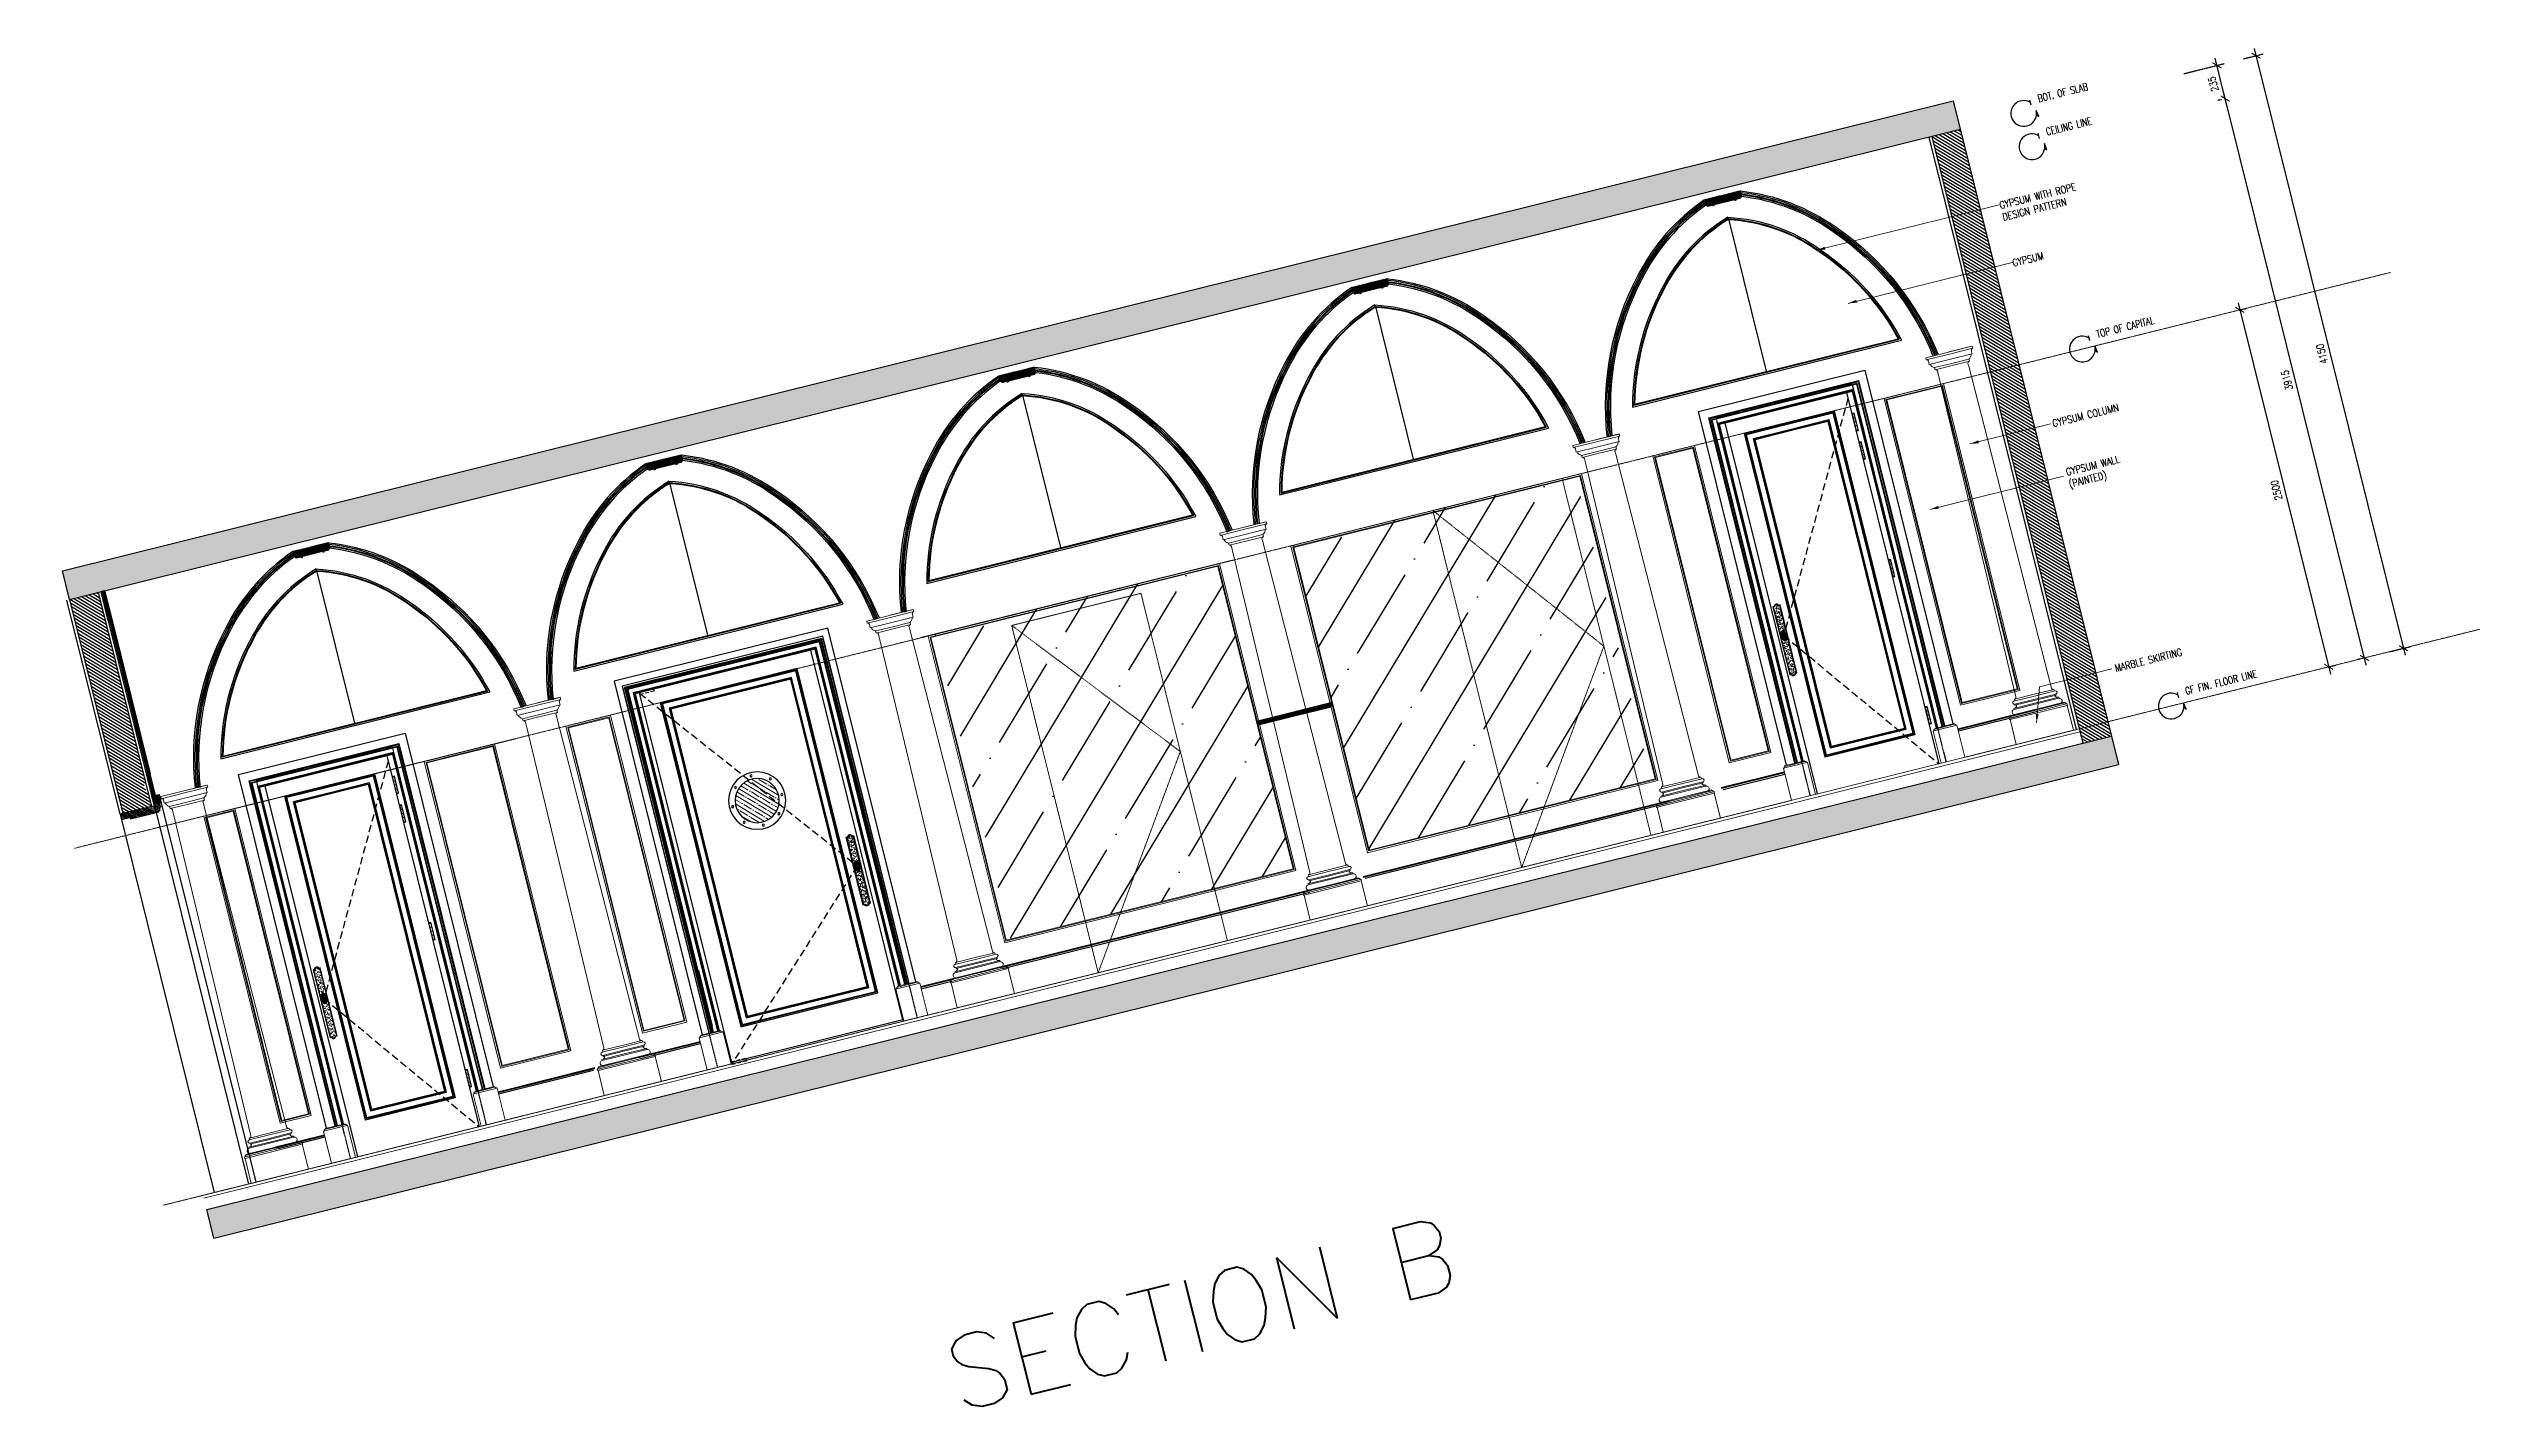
# Model space of a CAD drawing. Header units: inches. Extents: x -207898 to 3408902, y 497526 to 4632928.
# Drawn here: x 262809 to 279322, y 502035 to 511264 of the extents above; entities that cross this region are included whole.
import ezdxf

# ---------------------------------------------------------------- set-up
doc = ezdxf.new("R2010")
doc.units = ezdxf.units.IN
doc.header["$MEASUREMENT"] = 0
for name, pattern in [('DASHED', [0.75, 0.5, -0.25]), ('HIDDEN', [0.375, 0.25, -0.125]), ('HIDDEN2', [0.1875, 0.125, -0.0625])]:
    doc.linetypes.add(name, pattern=pattern)
for name, color, linetype in [('8', 8, 'Continuous'), ('A-DIM', 9, 'Continuous'), ('A-Hidden', 8, 'HIDDEN'), ('A-Plaster', 1, 'Continuous'), ('A-TEXT', 7, 'Continuous'), ('brass', 40, 'Continuous'), ('Calliper_stone plaster plan', 31, 'Continuous'), ('DETAIL', 1, 'Continuous'), ('Ext.Walls', 31, 'Continuous'), ('gypsum', 31, 'Continuous'), ('Layer1', 1, 'Continuous'), ('Layer2', 2, 'Continuous'), ('Layer3', 7, 'Continuous'), ('Layer7', 8, 'Continuous'), ('text', 7, 'Continuous'), ('WOOD', 23, 'Continuous')]:
    doc.layers.add(name, color=color, linetype=linetype)
for name, color, linetype, lineweight in [('A-FLOR-TIL1', 6, 'Continuous', 18), ('DIM', 252, 'Continuous', 35), ('Glass', 4, 'Continuous', 0), ('ID-NOTES', 2, 'Continuous', 0), ('Marble', 6, 'Continuous', 0)]:
    doc.layers.add(name, color=color, linetype=linetype, lineweight=lineweight)
doc.styles.add('grid_250', font='romans.shx', dxfattribs={"width": 0.75, "height": 0.75})
doc.styles.add('ID-ROMANS', font='romans.shx', dxfattribs={"width": 0.8})
doc.styles.add('romans', font='romans.shx')
doc.styles.add('ZZ-Dim All', font='romans.shx', dxfattribs={"width": 0.8})
doc.dimstyles.new('DIM 0200', dxfattribs={"dimscale": 200, "dimtxt": 1, "dimasz": 0.8, "dimexe": 0.5, "dimexo": 1, "dimgap": 0.4, "dimtad": 1, "dimdec": 0, "dimrnd": 10, "dimdsep": 46, "dimtxsty": 'ZZ-Dim All', "dimblk1": 'ARCHTICK', "dimblk2": 'ARCHTICK', "dimsah": 1, "dimcen": 1, "dimdle": 0.5, "dimclrd": 256, "dimclre": 256, "dimclrt": 256, "dimadec": 0, "dimazin": 2, "dimtfac": 1, "dimtdec": 0, "dimtix": 1, "dimtmove": 2, "dimatfit": 2, "dimfxl": 1, "dimfxlon": 1, "dimtolj": 1, "dimtzin": 0, "dimlwd": -1, "dimlwe": -1, "dimarcsym": 0})
doc.dimstyles.new('DIM-100', dxfattribs={"dimscale": 50, "dimtxt": 1.25, "dimasz": 1, "dimexe": 1, "dimexo": 1, "dimgap": 0.6, "dimtad": 1, "dimdec": 0, "dimrnd": 5, "dimdsep": 46, "dimtxsty": 'ZZ-Dim All', "dimblk1": 'ARCHTICK', "dimblk2": 'ARCHTICK', "dimsah": 1, "dimcen": 1, "dimdle": 1, "dimclrd": 256, "dimclre": 8, "dimclrt": 256, "dimazin": 2, "dimtfac": 1, "dimtdec": 0, "dimtix": 1, "dimtmove": 2, "dimatfit": 2, "dimfxl": 0.1, "dimtolj": 1, "dimtzin": 0, "dimlwd": -1, "dimlwe": -1, "dimarcsym": 0})
pattern_1 = [(148.97142, (267658.8734, 504806.822), (-3.865991, -6.426827), [])]

msp = doc.modelspace()

# ---------------------------------------------------------------- texts
at = {"layer": 'A-TEXT', "style": 'romans'}
msp.add_text('SECTION B', height=500, rotation=13.97142, dxfattribs=at).set_placement((268983.6, 501993.3, 0))
at = {"layer": 'ID-NOTES', "char_height": 50, "width": 1075.058, "attachment_point": 1, "rotation": 13.97142, "style": 'ID-ROMANS'}
for s, insert in [('GYPSUM WITH ROPE \\PDESIGN PATTERN ', (276057, 510222.1, 0)), ('GYPSUM', (276144.4, 509829.9, 0)), ('GYPSUM COLUMN', (276415.8, 508739.2, 0)), ('GYPSUM WALL\\P(PAINTED)', (276508.1, 508408.7, 0)), ('MARBLE SKIRTING', (276839.9, 507075.1, 0))]:
    msp.add_mtext(s, dxfattribs=dict(at, insert=insert))
at = {"layer": 'Layer3', "style": 'grid_250', "width": 0.75}
for s, p in [('BOT. OF SLAB ', (276328.4, 510898.8, 0)), ('CEILING LINE', (276384.5, 510673.1, 0)), ('TOP OF CAPITAL', (276726.7, 509297.7, 0)), ('GF FIN. FLOOR LINE', (277330.3, 506871.6, 0))]:
    msp.add_text(s, height=50, rotation=13.97142, dxfattribs=at).set_placement(p)

# ---------------------------------------------------------------- blocks, each defined once
blk = doc.blocks.new('_ARCHTICK')
at = {"color": 0, "linetype": 'ByBlock', "const_width": 0.15}
blk.add_lwpolyline([(-0.5, -0.5), (0.5, 0.5)], dxfattribs=at)
blk = doc.blocks.new('*D20')
at = {"layer": 'A-DIM', "color": 8, "linetype": 'HIDDEN2', "transparency": 16777216}
for p, q in [((277568, 510917), (277546, 510912)), ((278514, 507116), (278492, 507110))]:
    blk.add_line(p, q, dxfattribs=at)
at = {"layer": 'A-DIM', "transparency": 16777216}
blk.add_line((278553, 507074), (277583, 510972), dxfattribs=at)
at = {"layer": 'Defpoints', "color": 0, "transparency": 16777216}
for p in [(277595, 510924), (277617, 510929, 0), (278563, 507128, 0)]:
    blk.add_point(p, dxfattribs=at)
at = {"layer": 'A-DIM', "transparency": 16777216, "xscale": 49.99999999999999, "yscale": 49.99999999999999, "zscale": 49.99999999999999}
for p, rotation in [((277595, 510924), 103.9714232829857), ((278541, 507122), 283.9714232829857)]:
    blk.add_blockref('_ARCHTICK', p, dxfattribs=dict(at, rotation=rotation))
at = {"layer": 'A-DIM', "transparency": 16777216, "insert": (278015, 509010), "char_height": 50, "attachment_point": 5, "rotation": 103.9714, "style": 'ZZ-Dim All'}
blk.add_mtext('\\A1;3915', dxfattribs=at)
blk = doc.blocks.new('*D21')
at = {"layer": 'A-DIM', "color": 8, "linetype": 'HIDDEN2', "transparency": 16777216}
blk.add_line((277315, 511094), (277587, 511162), dxfattribs=at)
at = {"layer": 'A-DIM', "transparency": 16777216}
blk.add_line((277607, 510875), (277527, 511198), dxfattribs=at)
at = {"layer": 'Defpoints', "color": 0, "transparency": 16777216}
for p in [(277266, 511082, 0), (277539, 511150), (277595, 510924, 0)]:
    blk.add_point(p, dxfattribs=at)
at = {"layer": 'A-DIM', "transparency": 16777216, "xscale": 49.99999999999999, "yscale": 49.99999999999999, "zscale": 49.99999999999999}
for p, rotation in [((277539, 511150), 103.9714232829857), ((277595, 510924), 283.9714232829857)]:
    blk.add_blockref('_ARCHTICK', p, dxfattribs=dict(at, rotation=rotation))
at = {"layer": 'A-DIM', "transparency": 16777216, "insert": (277514, 511023), "char_height": 50, "attachment_point": 5, "rotation": 103.9714, "style": 'ZZ-Dim All'}
blk.add_mtext('\\A1;235', dxfattribs=at)
blk = doc.blocks.new('*D22')
at = {"layer": 'A-DIM', "color": 8, "linetype": 'HIDDEN2', "transparency": 16777216}
for p, q in [((277716, 511194), (277853, 511228)), ((278718, 507166), (278855, 507200))]:
    blk.add_line(p, q, dxfattribs=at)
at = {"layer": 'A-DIM', "transparency": 16777216}
blk.add_line((277792, 511264), (278818, 507140), dxfattribs=at)
at = {"layer": 'Defpoints', "color": 0, "transparency": 16777216}
for p in [(277668, 511182, 0), (278670, 507154, 0), (278806, 507188)]:
    blk.add_point(p, dxfattribs=at)
at = {"layer": 'A-DIM', "transparency": 16777216, "xscale": 50, "yscale": 50, "zscale": 50}
for p, rotation in [((277804, 511216), 103.9714232829857), ((278806, 507188), 283.9714232829857)]:
    blk.add_blockref('_ARCHTICK', p, dxfattribs=dict(at, rotation=rotation))
at = {"layer": 'A-DIM', "transparency": 16777216, "insert": (278252, 509189), "char_height": 50, "attachment_point": 5, "rotation": 103.9714, "style": 'ZZ-Dim All'}
blk.add_mtext('\\A1;4150', dxfattribs=at)
blk = doc.blocks.new('arrow01')
at = {"layer": 'Layer1'}
blk.add_hatch(color=256, dxfattribs=at).paths.add_polyline_path([(7, -45), (0, 0), (-6, -32)])
at = {"layer": 'Layer1', "elevation": 376}
blk.add_lwpolyline([(7, -45), (0, 0), (-6, -32)], close=True, dxfattribs=at)
at = {"layer": 'Layer7'}
blk.add_line((-24, 42), (-24, 78), dxfattribs=at)
blk.add_arc((-87, 0), 87.3, 43.49, 0, dxfattribs=at)
blk = doc.blocks.new('seca')
at = {"layer": 'Layer7', "ltscale": 300}
h = blk.add_hatch(dxfattribs=at)
h.set_pattern_fill('AR-CONC', color=256, scale=10, angle=-13.9714, style=0)
h.set_pattern_definition([(116.028577, (-385371.086, -318706.174), (-71.119169, 11.2278116), [7.5, -82.5]), (171.028577, (-385371.086, -318706.174), (31.625426, 69.643965), [6, -66]), (65.577177, (-385377.01, -318705.24), (-39.493806, 80.871745), [6.374019, -70.114211]), (119.844377, (-385366.26, -318686.77), (-107.563064, 9.705012), [11.25, -123.75]), (69.392977, (-385375.22, -318685.96), (-67.18229, 117.096285), [9.561029, -105.1713]), (174.844377, (-385366.26, -318686.77), (-67.182198, 117.096337), [9, -99]), (145.028577, (-385377.17, -318689.203), (-67.645578, -24.659192), [7.5, -82.5]), (200.028577, (-385377.17, -318689.2), (-6.103844, 76.244295), [6, -66]), (94.577177, (-385382.806, -318691.26), (-73.749461, 51.585045), [6.374019, -70.114211]), (128.528577, (-385371.086, -318706.174), (6.8573079, 32.5981461), [0, -65.2, 0, -67, 0, -66.25]), (158.528577, (-385371.086, -318706.174), (-16.0061014, 44.6258503), [0, -38.2, 0, -63.7, 0, -25.25]), (198.528577, (-385349.446, -318711.558), (-52.3475577, 10.6997366), [0, -25, 0, -78, 0, -103.5]), (208.528577, (-385339.74, -318713.973), (-54.1764206, 23.794676), [0, -32.5, 0, -51.8, 0, -73.5])])
h.paths.add_polyline_path([(100, 4650), (100, 4450), (-13135, 4450), (-13135, 4650)])
h.paths.add_polyline_path([(-13232, 0), (-13232, 200), (100, 200), (100, 0)])
at = {"layer": 'Layer7'}
h = blk.add_hatch(dxfattribs=at)
h.set_pattern_fill('ANSI31,_O', color=8, scale=150, angle=76.0286)
h.set_pattern_definition([(135, (-16963.67, 72613.006), (-13.258252, -13.258252), [])])
edge = h.paths.add_edge_path()
edge.add_line((-12935, 2950), (-13135, 2950))
edge.add_line((-13135, 2950), (-13135, 4450))
edge.add_line((-13135, 4450), (-12935, 4450))
edge.add_line((-12935, 4450), (-12935, 3100))
edge.add_line((-12935, 3100), (-12961, 3100))
edge.add_line((-12961, 3100), (-12961, 3091))
edge.add_line((-12961, 3091), (-12958, 3091))
edge.add_arc((-12945, 3091), 13.4, 180, 270)
edge.add_line((-12945, 3078), (-12945, 3078))
edge.add_line((-12945, 3078), (-12945, 3054))
edge.add_line((-12945, 3054), (-12942, 3054))
edge.add_arc((-12928, 3054), 13.8, 180, 238.1133)
edge.add_line((-12935, 3043), (-12935, 2950))
h = blk.add_hatch(dxfattribs=at)
h.set_pattern_fill('ANSI31,_O', color=8, scale=150, angle=76.0286)
h.set_pattern_definition([(135, (-17060.71, 72588.863), (-13.258252, -13.258252), [])])
h.paths.add_polyline_path([(100, 4450), (-100, 4450), (-100, 200), (100, 200)])
at = {"layer": 'A-FLOR-TIL1', "ltscale": 5}
for p, q in [((-13232, 300), (-100, 300)), ((-13232, 280), (-100, 280))]:
    blk.add_line(p, q, dxfattribs=at)
at = {"layer": 'Layer1', "ltscale": 5}
for points in [[(-13135, 2950), (-13155, 2950), (-13155, 4450)], [(-12935, 2950), (-12915, 2950), (-12915, 4450)], [(-120, 4450), (-120, 300)], [(-13155, 2950), (-13155, 300)], [(-12915, 2950), (-12915, 300)]]:
    blk.add_lwpolyline(points, dxfattribs=at)
at = {"layer": 'Layer3'}
for p, q in [((-13135, 4650), (100, 4650)), ((-13135, 4450), (-13135, 4650, 0)), ((100, 4650), (100, 0)), ((-13135, 4450, 0), (100, 4450, 0)), ((-13135, 4450), (-13135, 2950)), ((-12935, 4450), (-12935, 2950)), ((-100, 4450), (-100, 200)), ((-12935, 2950), (-13135, 2950)), ((-13232, 200), (100, 200)), ((-13232, 0), (-13232, 200)), ((-13232, 0), (100, 0))]:
    blk.add_line(p, q, dxfattribs=at)
blk = doc.blocks.new('arc01')
at = {"layer": 'gypsum'}
h = blk.add_hatch(dxfattribs=at)
h.set_pattern_fill('ANSI31', color=256, scale=50, style=0)
h.set_pattern_definition([(45, (-13254.309, 35270.839), (-4.4194174, 4.4194174), [])])
h.paths.add_polyline_path([(-5, 1232, 0.000273), (-7, 1233), (-254, 1233, 0.000176), (-255, 1233), (-255, 1193, -0.414214), (-245, 1183), (-213, 1183, 1), (-201, 1183), (-60, 1183, 1), (-48, 1183), (-15, 1183, -0.414214), (-5, 1193)])
at = {"color": 2, "elevation": 0}
for points in [[(-255, 1232, 0.128366), (-826, 835, 0.149086), (-1289, -167)], [(-5, 1232, -0.128366), (566, 835, -0.149086), (1028, -167)]]:
    blk.add_lwpolyline(points, format="xyb", dxfattribs=at)
at = {"layer": 'A-Plaster'}
blk.add_line((-130, 1077, 0), (-130, 0), dxfattribs=at)
at = {"layer": 'gypsum'}
for p, q in [((811, -17, 0), (-1072, -17, 0)), ((798, -7, 0), (-1059, -7, 0)), ((792, -2, 0), (-1053, -2, 0))]:
    blk.add_line(p, q, dxfattribs=at)
at = {"layer": 'gypsum', "elevation": 0}
for points in [[(-255, 1222, 0.127701), (-819, 828, 0.1491), (-1279, -168)], [(-255, 1211, 0.127025), (-811, 822, 0.149115), (-1269, -170)], [(-255, 1206, 0.126684), (-807, 818, 0.149122), (-1264, -170)], [(-255, 1195, 0.125992), (-800, 812, 0.149137), (-1254, -172)], [(-5, 1222, -0.127701), (558, 828, -0.1491), (1018, -168)], [(-5, 1211, -0.127025), (551, 822, -0.149115), (1008, -170)], [(-5, 1206, -0.126684), (547, 818, -0.149122), (1003, -170)], [(-5, 1195, -0.125992), (539, 812, -0.149137), (993, -172)], [(-130, 1079, 0.142546), (-687, 713, 0.122755), (-1072, -17, 0.122755)], [(-130, 1069, 0.141907), (-679, 706, 0.120864), (-1059, -7, 0.120864)], [(-130, 1064, 0.141583), (-676, 703, 0.119908), (-1053, -2, 0.119908)], [(-130, 1079, -0.142546), (426, 713, -0.122755), (811, -17, -0.122755)], [(-130, 1069, -0.141907), (419, 706, -0.120864), (798, -7, -0.120864)], [(-130, 1064, -0.141583), (415, 703, -0.119908), (792, -2, -0.119908)]]:
    blk.add_lwpolyline(points, format="xyb", dxfattribs=at)
at = {"layer": 'Layer2', "lineweight": 0, "ltscale": 30, "elevation": 0}
blk.add_lwpolyline([(-15, 1183), (-48, 1183, -1), (-60, 1183), (-201, 1183, -1), (-213, 1183), (-245, 1183, 0.414214), (-255, 1193), (-255, 1193), (-255, 1233), (-5, 1233), (-5, 1193, 0.414214)], format="xyb", close=True, dxfattribs=at)
blk = doc.blocks.new('m01')
at = {"layer": 'A-Plaster', "xscale": -0.9999999999999998}
blk.add_blockref('arc01', (7911, -69446, 0), dxfattribs=at)
blk = doc.blocks.new('*D26')
at = {"layer": 'A-DIM', "transparency": 16777216}
blk.add_line((277682, 509537), (278310, 507013), dxfattribs=at)
at = {"layer": 'A-DIM', "color": 8, "linetype": 'HIDDEN2', "transparency": 16777216}
for p, q in [((277687, 509486), (277743, 509500)), ((278290, 507060), (278347, 507074))]:
    blk.add_line(p, q, dxfattribs=at)
at = {"layer": 'Defpoints', "color": 0, "transparency": 16777216}
for p in [(277638, 509474, 0), (278242, 507048, 0), (278298, 507062)]:
    blk.add_point(p, dxfattribs=at)
at = {"layer": 'A-DIM', "transparency": 16777216, "xscale": 49.99999999999999, "yscale": 49.99999999999999, "zscale": 49.99999999999999}
for p, rotation in [((277694, 509488), 103.9714232829857), ((278298, 507062), 283.9714232829857)]:
    blk.add_blockref('_ARCHTICK', p, dxfattribs=dict(at, rotation=rotation))
at = {"layer": 'A-DIM', "transparency": 16777216, "insert": (277943, 508262), "char_height": 50, "attachment_point": 5, "rotation": 103.9714, "style": 'ZZ-Dim All'}
blk.add_mtext('\\A1;2500', dxfattribs=at)
blk = doc.blocks.new('deco column')
at = {"layer": 'Ext.Walls', "lineweight": 0}
for p, q in [((7577, -5088, 0), (7252, -5088, 0)), ((7252, -5088, 0), (7252, -5103, 0)), ((7415, -5103, 0), (7252, -5103, 0)), ((7265, -5114, 0), (7265, -5138, 0)), ((7415, -5103, 0), (7577, -5103, 0)), ((7565, -5114, 0), (7565, -5138, 0)), ((7577, -5088, 0), (7577, -5103, 0)), ((7415, -5138, 0), (7265, -5138, 0)), ((7308, -5215, 0), (7290, -7473, 0)), ((7415, -5168, 0), (7295, -5168, 0)), ((7295, -5168, 0), (7295, -5183, 0)), ((7415, -5183, 0), (7295, -5183, 0)), ((7308, -5195, 0), (7308, -5215, 0)), ((7415, -5138, 0), (7565, -5138, 0)), ((7415, -5168, 0), (7535, -5168, 0)), ((7415, -5183, 0), (7535, -5183, 0)), ((7521, -5195, 0), (7521, -5215, 0)), ((7521, -5215, 0), (7540, -7473, 0)), ((7535, -5168, 0), (7535, -5183, 0)), ((7240, -7588, 0), (7415, -7588, 0)), ((7258, -7546, 0), (7415, -7546, 0)), ((7258, -7553, 0), (7258, -7546, 0)), ((7258, -7553, 0), (7572, -7553, 0)), ((7271, -7498, 0), (7415, -7498, 0)), ((7271, -7520, 0), (7415, -7520, 0)), ((7271, -7527, 0), (7271, -7520, 0)), ((7271, -7527, 0), (7415, -7527, 0)), ((7276, -7486, 0), (7415, -7486, 0)), ((7276, -7498, 0), (7276, -7486, 0)), ((7553, -7486, 0), (7415, -7486, 0)), ((7559, -7498, 0), (7415, -7498, 0)), ((7559, -7520, 0), (7415, -7520, 0)), ((7559, -7527, 0), (7415, -7527, 0)), ((7572, -7546, 0), (7415, -7546, 0)), ((7589, -7588, 0), (7415, -7588, 0)), ((7553, -7498, 0), (7553, -7486, 0)), ((7559, -7527, 0), (7559, -7520, 0)), ((7572, -7553, 0), (7572, -7546, 0))]:
    blk.add_line(p, q, dxfattribs=at)
at = {"layer": 'Ext.Walls', "lineweight": 0, "elevation": 0}
blk.add_lwpolyline([(7415, -5088), (7255, -5088)], dxfattribs=at)
at = {"layer": 'Ext.Walls', "lineweight": 0}
for centre, radius, start, end in [((7252, -5115, 0), 12.4, 2.2566, 75.6666), ((7577, -5115, 0), 12.4, 104.3334, 177.7434), ((7313, -5130, 0), 42.1, 190.9695, 244.5872), ((7295, -5196, 0), 13.3, 3.4202, 77.6829), ((7534, -5196, 0), 13.3, 102.3171, 176.5798), ((7517, -5130, 0), 42.1, 295.4128, 349.0305)]:
    blk.add_arc(centre, radius, start, end, dxfattribs=at)
for centre, major_axis, start_param, end_param in [((7258, -7571, 0), (12.2, 12.2), 0.785398, 3.926991), ((7254, -7512, 0), (24.1, 24.1), 4.043473, 4.698234), ((7271, -7509, 0), (-7.83, 7.83), -0.785398, 2.356194), ((7273, -7533, 0), (-4.25, 4.25), 3.211342, 5.374534), ((7276, -7473, 0), (-9.56, 9.56), 2.621969, 3.910571)]:
    blk.add_ellipse(centre, major_axis=major_axis, ratio=1, start_param=start_param, end_param=end_param, dxfattribs=at)
at = {"layer": 'Ext.Walls', "lineweight": 0, "extrusion": (0, 0, -1)}
for centre, major_axis, start_param, end_param in [((7553, -7473, 0), (9.56, 9.56), 2.621969, 3.910571), ((7556, -7533, 0), (4.25, 4.25), 3.211342, 5.374534), ((7575, -7512, 0), (-24.1, 24.1), 4.043473, 4.698234), ((7559, -7509, 0), (7.83, 7.83), -0.785398, 2.356194), ((7572, -7571, 0), (-12.2, 12.2), 0.785398, 3.926991)]:
    blk.add_ellipse(centre, major_axis=major_axis, ratio=1, start_param=start_param, end_param=end_param, dxfattribs=at)
at = {"layer": 'Marble', "color": 6}
for p, q in [((7603, -7593, 0), (7227, -7593, 0)), ((7615, -7613, 0), (7215, -7613, 0)), ((7217, -7603, 0), (7613, -7603, 0))]:
    blk.add_line(p, q, dxfattribs=at)
at = {"layer": 'Marble', "color": 6, "elevation": 0}
for points in [[(7215, -7613), (7212, -7613), (7212, -7603), (7217, -7603, -0.414214), (7227, -7593), (7227, -7588), (7415, -7588)], [(7615, -7613), (7618, -7613), (7618, -7603), (7613, -7603, 0.414214), (7603, -7593), (7603, -7588), (7415, -7588)]]:
    blk.add_lwpolyline(points, format="xyb", dxfattribs=at)
blk.add_lwpolyline([(7215, -7613), (7215, -7788), (7615, -7788), (7615, -7613)], dxfattribs=at)
blk = doc.blocks.new('door handle with plate')
at = {"layer": 'brass', "lineweight": 0}
h = blk.add_hatch(dxfattribs=at)
h.set_pattern_fill('AR-SAND', color=256, scale=0.4)
h.set_pattern_definition([(37.5, (-905.333, -868.295), (-0.640013, 19.57653), [0, -15.4432, 0, -17.272, 0, -16.51]), (7.5, (-905.333, -868.295), (17.98093, 28.673), [0, -8.3312, 0, -13.9192, 0, -5.334]), (327.5, (-917.83, -868.295), (31.639695, 0.057487), [0, -5.08, 0, -18.288, 0, -23.876]), (317.5, (-917.83, -868.295), (30.54226, 8.91717), [0, -2.54, 0, -11.9888, 0, -13.716])])
edge = h.paths.add_edge_path()
edge.add_line((5579, 1304), (5569, 1304))
edge.add_arc((5558, 1305), 11.4, 356.9527, 543.0473)
edge.add_line((5546, 1304), (5537, 1304))
edge.add_line((5537, 1304), (5537, 836))
edge.add_line((5537, 836), (5546, 836))
edge.add_arc((5558, 835), 11.4, 176.9527, 363.0473)
edge.add_line((5569, 836), (5579, 836))
edge.add_line((5579, 836), (5579, 1304))
edge = h.paths.add_edge_path(flags=16)
edge.add_line((5553, 1015), (5553, 1016))
edge.add_arc((5558, 1009), 8.54, 55.5917, 127.2544, ccw=False)
edge.add_line((5563, 1016), (5563, 1016))
edge.add_arc((5558, 1010), 7.54, 51.4977, 134.7965)
edge = h.paths.add_edge_path(flags=16)
edge.add_ellipse((5558, 1100), major_axis=(0, -36), ratio=0.472222, start_angle=0, end_angle=360)
edge = h.paths.add_edge_path(flags=0)
edge.add_spline(control_points=[(5558, 1066), (5558, 1066), (5559, 1066), (5560, 1067), (5561, 1067), (5563, 1068), (5564, 1069), (5565, 1071), (5566, 1072), (5568, 1075), (5569, 1077), (5570, 1082), (5571, 1085), (5572, 1090), (5572, 1093), (5573, 1099), (5573, 1102), (5572, 1108), (5572, 1111), (5571, 1117), (5570, 1120), (5568, 1124), (5567, 1126), (5565, 1129), (5564, 1131), (5562, 1132), (5561, 1133), (5559, 1134), (5559, 1134), (5557, 1134), (5557, 1134), (5555, 1134), (5554, 1133), (5553, 1132), (5552, 1132), (5551, 1130), (5550, 1129), (5548, 1127), (5548, 1126), (5546, 1122), (5545, 1119), (5544, 1114), (5543, 1111), (5543, 1104), (5542, 1101), (5543, 1094), (5543, 1091), (5544, 1085), (5545, 1082), (5547, 1077), (5548, 1075), (5550, 1071), (5551, 1070), (5553, 1068), (5554, 1067), (5555, 1066), (5556, 1066), (5557, 1066), (5557, 1066), (5558, 1066)], knot_values=[0, 0, 0, 0, 0.16901, 0.16901, 0.33802, 0.33802, 0.50703, 0.50703, 0.67604, 0.67604, 0.938571, 0.938571, 1.201101, 1.201101, 1.463632, 1.463632, 1.726163, 1.726163, 1.988693, 1.988693, 2.251224, 2.251224, 2.513755, 2.513755, 2.724578, 2.724578, 2.935401, 2.935401, 3.103312, 3.103312, 3.271224, 3.271224, 3.439135, 3.439135, 3.607046, 3.607046, 3.774958, 3.774958, 3.942869, 3.942869, 4.222, 4.222, 4.501132, 4.501132, 4.780263, 4.780263, 5.059395, 5.059395, 5.338526, 5.338526, 5.617657, 5.617657, 5.833162, 5.833162, 6.048667, 6.048667, 6.216772, 6.216772, 6.283185, 6.283185, 6.283185, 6.283185], degree=3, periodic=0)
h = blk.add_hatch(dxfattribs=at)
h.set_pattern_fill('ANSI36', color=256)
h.set_pattern_definition([(45, (-905.333, -868.295), (1.683798, 6.1739261), [7.9375, -1.5875, 0, -1.5875])])
edge = h.paths.add_edge_path()
edge.add_spline(control_points=[(5558, 1066), (5558, 1066), (5559, 1066), (5560, 1067), (5561, 1067), (5563, 1068), (5564, 1069), (5565, 1071), (5566, 1072), (5568, 1075), (5569, 1077), (5570, 1082), (5571, 1085), (5572, 1090), (5572, 1093), (5573, 1099), (5573, 1102), (5572, 1108), (5572, 1111), (5571, 1117), (5570, 1120), (5568, 1124), (5567, 1126), (5565, 1129), (5564, 1131), (5562, 1132), (5561, 1133), (5559, 1134), (5559, 1134), (5557, 1134), (5557, 1134), (5555, 1134), (5554, 1133), (5553, 1132), (5552, 1132), (5551, 1130), (5550, 1129), (5548, 1127), (5548, 1126), (5546, 1122), (5545, 1119), (5544, 1114), (5543, 1111), (5543, 1104), (5542, 1101), (5543, 1094), (5543, 1091), (5544, 1085), (5545, 1082), (5547, 1077), (5548, 1075), (5550, 1071), (5551, 1070), (5553, 1068), (5554, 1067), (5555, 1066), (5556, 1066), (5557, 1066), (5557, 1066), (5558, 1066)], knot_values=[0, 0, 0, 0, 0.16901, 0.16901, 0.33802, 0.33802, 0.50703, 0.50703, 0.67604, 0.67604, 0.938571, 0.938571, 1.201101, 1.201101, 1.463632, 1.463632, 1.726163, 1.726163, 1.988693, 1.988693, 2.251224, 2.251224, 2.513755, 2.513755, 2.724578, 2.724578, 2.935401, 2.935401, 3.103312, 3.103312, 3.271224, 3.271224, 3.439135, 3.439135, 3.607046, 3.607046, 3.774958, 3.774958, 3.942869, 3.942869, 4.222, 4.222, 4.501132, 4.501132, 4.780263, 4.780263, 5.059395, 5.059395, 5.338526, 5.338526, 5.617657, 5.617657, 5.833162, 5.833162, 6.048667, 6.048667, 6.216772, 6.216772, 6.283185, 6.283185, 6.283185, 6.283185], degree=3, periodic=0)
at = {"layer": 'brass', "elevation": 0}
blk.add_lwpolyline([(5543, 1308), (5533, 1308), (5533, 832), (5543, 832, 0.798957), (5573, 832), (5583, 832), (5583, 1308), (5573, 1308, 0.798957)], format="xyb", close=True, dxfattribs=at)
at = {"layer": 'brass', "lineweight": 0, "elevation": 0}
blk.add_lwpolyline([(5546, 1304), (5537, 1304), (5537, 836), (5546, 836, 1.054652), (5569, 836), (5579, 836), (5579, 1304), (5569, 1304, 1.054652)], format="xyb", close=True, dxfattribs=at)
at = {"layer": 'brass', "extrusion": (0, 0, -1)}
blk.add_ellipse((5558, 1100, 0), major_axis=(0, -36), ratio=0.472222, dxfattribs=at)
at = {"layer": 'brass', "lineweight": 0}
blk.add_open_spline([(5558, 1066, 0), (5557, 1066, 0), (5556, 1066, 0), (5555, 1067, 0), (5554, 1067, 0), (5552, 1068, 0), (5552, 1069, 0), (5550, 1071, 0), (5549, 1072, 0), (5548, 1075, 0), (5547, 1077, 0), (5545, 1082, 0), (5544, 1085, 0), (5543, 1090, 0), (5543, 1093, 0), (5542, 1099, 0), (5543, 1102, 0), (5543, 1108, 0), (5543, 1111, 0), (5545, 1117, 0), (5545, 1120, 0), (5547, 1124, 0), (5548, 1126, 0), (5550, 1129, 0), (5551, 1131, 0), (5553, 1132, 0), (5554, 1133, 0), (5556, 1134, 0), (5556, 1134, 0), (5558, 1134, 0), (5558, 1134, 0), (5560, 1134, 0), (5561, 1133, 0), (5562, 1132, 0), (5563, 1132, 0), (5564, 1130, 0), (5565, 1129, 0), (5567, 1127, 0), (5567, 1126, 0), (5569, 1122, 0), (5570, 1119, 0), (5571, 1114, 0), (5572, 1111, 0), (5572, 1104, 0), (5573, 1101, 0), (5572, 1094, 0), (5572, 1091, 0), (5571, 1085, 0), (5570, 1082, 0), (5569, 1077, 0), (5567, 1075, 0), (5565, 1071, 0), (5564, 1070, 0), (5563, 1068, 0), (5562, 1067, 0), (5560, 1066, 0), (5559, 1066, 0), (5558, 1066, 0), (5558, 1066, 0), (5558, 1066, 0)], degree=3, knots=[0, 0, 0, 0, 0.16901, 0.16901, 0.33802, 0.33802, 0.50703, 0.50703, 0.67604, 0.67604, 0.938571, 0.938571, 1.201101, 1.201101, 1.463632, 1.463632, 1.726163, 1.726163, 1.988693, 1.988693, 2.251224, 2.251224, 2.513755, 2.513755, 2.724578, 2.724578, 2.935401, 2.935401, 3.103312, 3.103312, 3.271224, 3.271224, 3.439135, 3.439135, 3.607046, 3.607046, 3.774958, 3.774958, 3.942869, 3.942869, 4.222, 4.222, 4.501132, 4.501132, 4.780263, 4.780263, 5.059395, 5.059395, 5.338526, 5.338526, 5.617657, 5.617657, 5.833162, 5.833162, 6.048667, 6.048667, 6.216772, 6.216772, 6.283185, 6.283185, 6.283185, 6.283185], dxfattribs=at)
blk = doc.blocks.new('WD-06.A')
at = {"layer": 'Glass'}
h = blk.add_hatch(dxfattribs=at)
h.set_pattern_fill('ANSI35', color=256, scale=200, style=0)
h.set_pattern_definition([(45, (-43914.87, -26049.91), (-35.35534, 35.35534), []), (45, (-43879.51, -26049.91), (-35.35534, 35.35534), [62.5, -12.5, 0, -12.5])])
edge = h.paths.add_edge_path()
edge.add_arc((-21084, -24355), 150, 0, 360)
at = {"layer": '8', "linetype": 'HIDDEN', "ltscale": 100, "elevation": 0}
for points in [[(-20485, -23441), (-20485, -23461), (-20585, -23461), (-20585, -23441), (-20485, -23441)], [(-20485, -26055), (-20485, -26035), (-20585, -26035), (-20585, -26055), (-20485, -26055)]]:
    blk.add_lwpolyline(points, dxfattribs=at)
at = {"layer": '8', "elevation": 0}
blk.add_lwpolyline([(-20417, -25380), (-20417, -25770)], dxfattribs=at)
blk.add_lwpolyline([(-20417, -25380), (-20417, -25770)], dxfattribs=at)
at = {"layer": '8'}
for centre, radius in [((-21084, -24355, 0), 195), ((-21084, -24355, 0), 150), ((-21206, -24233, 0), 7), ((-21084, -24182, 0), 7), ((-20963, -24233, 0), 7), ((-21257, -24355, 0), 7), ((-20912, -24355, 0), 7), ((-21206, -24477, 0), 7), ((-21084, -24527, 0), 7), ((-20963, -24477, 0), 7)]:
    blk.add_circle(centre, radius, dxfattribs=at)
at = {"layer": 'gypsum', "ltscale": 5, "elevation": 0}
for points in [[(-21832, -25810), (-21832, -23333), (-20337, -23333), (-20337, -25810)], [(-21786, -25810), (-21786, -23378), (-20382, -23378), (-20383, -25810)], [(-21774, -25810), (-21774, -23391), (-20395, -23391), (-20395, -25810)], [(-21768, -25810), (-21768, -23396), (-20400, -23396), (-20401, -25810)], [(-21759, -25810), (-21759, -23406), (-20410, -23406), (-20410, -25810)], [(-21755, -25810), (-21755, -23409), (-20413, -23409), (-20414, -25810)], [(-21724, -25810), (-21724, -23440), (-20444, -23440), (-20445, -25810)], [(-21720, -25810), (-21720, -23444), (-20448, -23444), (-20449, -25810)], [(-21714, -25810), (-21714, -23450), (-20454, -23450), (-20455, -25810)]]:
    blk.add_lwpolyline(points, dxfattribs=at)
at = {"layer": 'Layer1', "linetype": 'HIDDEN2', "ltscale": 30, "elevation": 0}
blk.add_lwpolyline([(-21784, -26050), (-21784, -23400), (-20384, -23400), (-20384, -26050)], dxfattribs=at)
at = {"layer": 'Layer7', "linetype": 'HIDDEN', "ltscale": 200, "elevation": 0}
blk.add_lwpolyline([(-20485, -23453), (-21636, -24950), (-20484, -26050)], dxfattribs=at)
at = {"layer": 'Marble'}
for p, q in [((-21857, -25825, 0), (-21694, -25825, 0)), ((-21842, -25815, 0), (-21704, -25815, 0)), ((-21832, -25810, 0), (-21714, -25810, 0)), ((-20315, -25825, 0), (-20474, -25825, 0)), ((-20327, -25815, 0), (-20464, -25815, 0)), ((-20327, -25810, 0), (-20454, -25810, 0))]:
    blk.add_line(p, q, dxfattribs=at)
at = {"layer": 'Marble', "elevation": 0}
for points in [[(-21832, -25810), (-21832, -25810), (-21842, -25810), (-21842, -25815, 0.414214), (-21852, -25825), (-21857, -25825), (-21857, -26050)], [(-21714, -25810), (-21714, -25810), (-21704, -25810), (-21704, -25815, -0.414214), (-21694, -25825), (-21689, -25825), (-21689, -26050)], [(-20454, -25810), (-20454, -25810), (-20464, -25810), (-20464, -25815, 0.414214), (-20474, -25825), (-20479, -25825), (-20479, -26050)], [(-20337, -25810), (-20337, -25810), (-20327, -25810), (-20327, -25815, -0.414214), (-20317, -25825), (-20312, -25825), (-20312, -26050)]]:
    blk.add_lwpolyline(points, format="xyb", dxfattribs=at)
at = {"layer": 'WOOD', "ltscale": 5, "elevation": 0}
for points in [[(-21684, -26050), (-21684, -23450), (-20484, -23450), (-20484, -26050)], [(-21563, -25820), (-21563, -23550), (-20859, -23550), (-20605, -23550), (-20605, -25820), (-21563, -25820)], [(-21684, -26040), (-20484, -26040)]]:
    blk.add_lwpolyline(points, dxfattribs=at)
for points in [[(-21556, -25813), (-21556, -23557), (-20859, -23557), (-20612, -23557), (-20612, -25813)], [(-21551, -25808), (-21551, -23562), (-20859, -23562), (-20618, -23562), (-20618, -25808)], [(-21513, -25770), (-21513, -23600), (-20859, -23600), (-20655, -23600), (-20655, -25770)], [(-21507, -25764), (-21507, -23606), (-20859, -23606), (-20661, -23606), (-20661, -25764)], [(-21504, -25761), (-21504, -23609), (-20859, -23609), (-20664, -23609), (-20664, -25761)]]:
    blk.add_lwpolyline(points, close=True, dxfattribs=at)
blk.add_blockref('door handle with plate', (-27194, -26050, 0))
blk = doc.blocks.new('Hinge')
at = {"layer": 'DETAIL'}
for p, q in [((-7.5, 0), (-7.5, 120)), ((-7.5, 120), (7.5, 120)), ((-7.5, 116), (7.5, 116)), ((-7.5, 88), (7.5, 88)), ((-7.5, 60), (7.5, 60)), ((-7.5, 32), (7.5, 32)), ((7.5, 4), (-7.5, 4)), ((7.5, 0), (-7.5, 0)), ((7.5, 120), (7.5, 0))]:
    blk.add_line(p, q, dxfattribs=at)
blk = doc.blocks.new('door2700')
at = {"layer": 'Layer1', "linetype": 'HIDDEN2', "ltscale": 10, "elevation": 0}
blk.add_lwpolyline([(-1082, 0), (-1082, 2650), (-132, 2650), (-132, 0)], dxfattribs=at)
at = {"layer": 'Layer7', "linetype": 'HIDDEN', "ltscale": 200, "elevation": 0}
blk.add_lwpolyline([(-182, 2560), (-994, 1100), (-182, 0)], dxfattribs=at)
at = {"layer": 'Marble'}
for p, q in [((-1215, 225, 0), (-1052, 225, 0)), ((-1200, 235, 0), (-1062, 235, 0)), ((-1190, 240, 0), (-1072, 240, 0)), ((0, 225, 0), (-162, 225, 0)), ((-15, 235, 0), (-152, 235, 0)), ((-25, 240, 0), (-142, 240, 0))]:
    blk.add_line(p, q, dxfattribs=at)
at = {"layer": 'Marble', "elevation": 0}
for points in [[(-1190, 240), (-1190, 240), (-1200, 240), (-1200, 235, 0.414214), (-1210, 225), (-1215, 225), (-1215, 0)], [(-1072, 240), (-1072, 240), (-1062, 240), (-1062, 235, -0.414214), (-1052, 225), (-1047, 225), (-1047, 0)], [(-142, 240), (-142, 240), (-152, 240), (-152, 235, 0.414214), (-162, 225), (-167, 225), (-167, 0)]]:
    blk.add_lwpolyline(points, format="xyb", dxfattribs=at)
at = {"layer": 'Marble'}
blk.add_lwpolyline([(-25, 240), (-25, 240), (-15, 240), (-15, 235, -0.414214), (-5, 225), (0, 225), (0, 0)], format="xyb", dxfattribs=at)
at = {"layer": 'WOOD', "ltscale": 5, "elevation": 0}
for points in [[(-1190, 241), (-1190, 2717), (-25, 2717), (-25, 240)], [(-1131, 241), (-1131, 2659), (-83, 2659), (-83, 240)], [(-1126, 241), (-1126, 2654), (-88, 2654), (-88, 240)], [(-1117, 241), (-1117, 2644), (-98, 2644), (-98, 240)], [(-1113, 241), (-1113, 2641), (-101, 2641), (-101, 240)], [(-1082, 241), (-1082, 2610), (-132, 2610), (-132, 240)], [(-1078, 241), (-1078, 2606), (-136, 2606), (-136, 240)], [(-1072, 241), (-1072, 2600), (-142, 2600), (-142, 240)], [(-1032, 0), (-1032, 2600), (-182, 2600), (-182, 0)], [(-921, 230), (-921, 2500), (-607, 2500), (-293, 2500), (-293, 230), (-921, 230)]]:
    blk.add_lwpolyline(points, dxfattribs=at)
for points in [[(-914, 237), (-914, 2493), (-607, 2493), (-300, 2493), (-300, 237)], [(-909, 242), (-909, 2488), (-607, 2488), (-305, 2488), (-305, 242)], [(-871, 280), (-871, 2450), (-607, 2450), (-343, 2450), (-343, 280)], [(-865, 286), (-865, 2444), (-607, 2444), (-349, 2444), (-349, 286)], [(-862, 289), (-862, 2441), (-607, 2441), (-352, 2441), (-352, 289)]]:
    blk.add_lwpolyline(points, close=True, dxfattribs=at)
blk.add_blockref('door handle with plate', (-6552, 0, 0))
at = {"layer": 'text', "xscale": -1, "rotation": 359.9999999999914}
for p in [(-173, 2331, 0), (-173, 2131, 0), (-173, 1307, 0), (-173, 277, 0)]:
    blk.add_blockref('Hinge', p, dxfattribs=at)

# ---------------------------------------------------------------- dimensions: what is measured, and where the dimension line sits
at = {"layer": 'A-DIM'}
for base, p1, p2, picture, middle in [((278806.1, 507188.3), (277667.6, 511181.6, 0), (278669.5, 507154.4, 0), '*D22', (278251.7, 509188.7)), ((277538.8, 511149.6, 0), (277595, 510923.8, 0), (277266.1, 511081.7, 0), '*D21', (277513.5, 511023.4, 0)), ((277595, 510923.8, 0), (278562.7, 507127.8, 0), (277616.9, 510929.3, 0), '*D20', (278014.5, 509009.8, 0)), ((278298.1, 507062, 0), (277638, 509473.9, 0), (278241.6, 507047.9, 0), '*D26', (277942.9, 508261.7, 0))]:
    dim = msp.add_linear_dim(base=base, p1=p1, p2=p2, angle=103.97142, dimstyle='DIM-100', override={"dimtxt": 1}, dxfattribs=at)
    dim.commit()
    dim.dimension.update_dxf_attribs({"geometry": picture, "text_midpoint": middle})

# ---------------------------------------------------------------- hatches: boundary and pattern name
at = {"layer": '8'}
h = msp.add_hatch(dxfattribs=at)
h.set_pattern_fill('ANSI31', color=256, scale=20, style=0)
h.set_pattern_definition([(58.9714233, (253419.0177, 457854.8273), (-2.14227579, 1.28866382), [])])
edge = h.paths.add_edge_path()
edge.add_line((263223.3, 507381.2), (263224.5, 507376.4))
edge.add_line((263224.5, 507376.4), (263214.8, 507373.9))
edge.add_line((263214.8, 507373.9), (263165.2, 507573.4))
edge.add_line((263165.2, 507573.4), (263189.4, 507579.5))
edge.add_line((263189.4, 507579.5), (263235.4, 507394.5))
edge.add_line((263235.4, 507394.5), (263230.6, 507393.3))
edge.add_arc((263220.9, 507390.9), 10, -76.02858, 13.97142, ccw=False)
h = msp.add_hatch(dxfattribs=at)
h.set_pattern_fill('ANSI31', color=256, scale=20, angle=193.97142, style=0)
h.set_pattern_definition([(238.9714233, (282659.1374, 444685.4327), (2.14227579, -1.28866382), [])])
edge = h.paths.add_edge_path()
edge.add_line((271529.4, 506818.9), (271015, 506690.9))
edge.add_line((271015, 506690.9), (271017.5, 506681.2))
edge.add_line((271017.5, 506681.2), (271022.3, 506682.4))
edge.add_arc((271032, 506684.8), 10, -166.02858, -76.02858)
edge.add_line((271034.4, 506675.1), (271035.6, 506670.3))
edge.add_line((271035.6, 506670.3), (271271, 506728.8))
edge.add_line((271271, 506728.8), (271520.8, 506791))
edge.add_line((271520.8, 506791), (271519.6, 506795.8))
edge.add_arc((271517.2, 506805.5), 10, -76.02858, 13.97142)
edge.add_line((271526.9, 506807.9), (271531.8, 506809.1))
edge.add_line((271531.8, 506809.1), (271529.4, 506818.9))
edge.add_line((271529.4, 506818.9), (271015, 506690.9))
h = msp.add_hatch(dxfattribs=at)
h.set_pattern_fill('ANSI31', color=256, scale=20, angle=373.97142, style=0)
h.set_pattern_definition([(58.9714233, (318599.3372, 536672.628), (-2.14227579, 1.28866382), [])])
h.paths.add_polyline_path([(263471.3, 506343), (263481, 506345.4), (263482.2, 506340.5, -0.4142136), (263494.3, 506333.2), (263499.2, 506334.4), (263517.3, 506261.7), (263535.4, 506188.9), (263530.1, 506189.4, -0.0000832), (263530.6, 506187.7), (263511.2, 506182.8), (263493, 506255.6)])
h = msp.add_hatch(dxfattribs=at)
h.set_pattern_fill('ANSI31', color=256, scale=20, angle=193.97142, style=0)
h.set_pattern_definition([(148.9714233, (242237.817, 562849.8758), (1.28866382, 2.14227579), [])])
h.paths.add_polyline_path([(263573.8, 506138.3), (263525.2, 506126.2), (263511.2, 506182.8), (263559.7, 506194.9)])
at = {"layer": 'Layer7'}
h = msp.add_hatch(dxfattribs=at)
h.set_pattern_fill('ANSI35', color=256, scale=2000, angle=13.97142, style=0)
h.set_pattern_definition([(58.9714, (303200.2, 532841.35), (-428.455, 257.733), []), (58.9714, (303543.3, 532926.7), (-428.455, 257.733), [625, -125, 0, -125])])
h.paths.add_polyline_path([(271263.4, 507887.9), (273181.9, 508365.3), (273697.4, 506293.4), (271778.9, 505816.1)])
h = msp.add_hatch(dxfattribs=at)
h.set_pattern_fill('ANSI35', color=256, scale=2000, angle=13.97142, style=0)
h.set_pattern_definition([(58.9714, (300767.4, 532236.07), (-428.455, 257.733), []), (58.9714, (301110.5, 532321.43), (-428.455, 257.733), [625, -125, 0, -125])])
h.paths.add_polyline_path([(268830.6, 507282.7), (270749.1, 507760), (271264.6, 505688.1), (269346, 505210.8)])
at = {"layer": 'WOOD', "lineweight": 0, "ltscale": 5}
h = msp.add_hatch(dxfattribs=at)
h.set_pattern_fill('ANSI31', color=256, scale=60, angle=103.97142)
h.set_pattern_definition([(148.97142, (267615.145, 504816.922), (-3.865991, -6.426827), [])])
h.paths.add_polyline_path([(263294.4, 506059.9), (263304.1, 506021), (263359.4, 506034.8), (263358.7, 506037.7), (263362.6, 506038.7), (263365.7, 506026.1), (263539.4, 506069.3), (263537, 506079), (263527.3, 506117.8)])
h = msp.add_hatch(dxfattribs=at)
h.set_pattern_fill('ANSI31', color=256, scale=60, angle=-76.02858)
h.set_pattern_definition(pattern_1)
h.paths.add_polyline_path([(263525.2, 506126.2), (263529.4, 506109.3), (263533.6, 506110.4), (263539.3, 506087.8), (263535.1, 506086.7), (263539.5, 506068.9), (263558.9, 506073.8), (263557.5, 506079.6, 0.4142136), (263560.4, 506084.4), (263566.2, 506085.9, -0.0473727), (263565.1, 506096.1, -0.1613322), (263569, 506106.5, 0.2509546), (263570.9, 506112.8, 0.435265), (263563.6, 506117.2), (263562.7, 506120.5), (263567.6, 506121.7), (263565.3, 506131), (263560.4, 506129.8), (263559.2, 506134.7)])
h = msp.add_hatch(dxfattribs=at)
h.set_pattern_fill('ANSI31', color=256, scale=60, angle=-76.02858)
h.set_pattern_definition(pattern_1)
h.paths.add_polyline_path([(263533.6, 506110.4), (263539.3, 506087.8), (263535.1, 506086.7), (263529.4, 506109.3)])

# ---------------------------------------------------------------- linework, layer by layer
at = {"layer": '8', "linetype": 'HIDDEN2', "lineweight": 0, "ltscale": 30, "elevation": 0}
for points in [[(272816, 505698), (272212.4, 508124.1), (273090.6, 508342.6), (273694.2, 505916.5)], [(272212.4, 508124.1), (273374.3, 507202.3), (272816, 505698)], [(269938.7, 504982.1), (269351.4, 507342.8), (270229.6, 507561.3), (270816.9, 505200.7)], [(269351.4, 507342.8), (270497, 506486.5), (269938.7, 504982.1)]]:
    msp.add_lwpolyline(points, dxfattribs=at)
at = {"layer": 'A-Hidden', "linetype": 'DASHED', "lineweight": 0, "ltscale": 10}
for p, q in [((278718.1, 509742.7, 0), (262985.9, 505828.5, 0)), ((279321.6, 507316.6, 0), (275826.8, 506447.1, 0)), ((274648, 506153.8, 0), (263589.5, 503402.5, 0))]:
    msp.add_line(p, q, dxfattribs=at)
at = {"layer": 'A-Plaster'}
for p, q in [((270848.5, 507784.7, 0), (268731.1, 507257.9, 0)), ((263988.2, 506077.9, 0), (265982.9, 506574.2, 0))]:
    msp.add_line(p, q, dxfattribs=at)
at = {"layer": 'Calliper_stone plaster plan', "ltscale": 5, "elevation": 0}
msp.add_lwpolyline([(263223.3, 507381.2), (263224.5, 507376.4), (263214.8, 507373.9), (263165.2, 507573.4), (263189.4, 507579.5), (263235.4, 507394.5), (263230.6, 507393.3, -0.4142136)], format="xyb", close=True, dxfattribs=at)
for points in [[(271529.4, 506818.9), (271015, 506690.9), (271017.5, 506681.2), (271022.3, 506682.4, 0.4142136), (271034.4, 506675.1), (271035.6, 506670.3), (271271, 506728.8), (271520.8, 506791), (271519.6, 506795.8, 0.4142136), (271526.9, 506807.9), (271531.8, 506809.1), (271529.4, 506818.9), (271015, 506690.9)], [(263511.2, 506182.8), (263535.4, 506188.9), (263517.3, 506261.7), (263499.2, 506334.4), (263494.3, 506333.2, 0.4142136), (263482.2, 506340.5), (263481, 506345.4), (263471.3, 506343), (263493, 506255.6), (263511.2, 506182.8)]]:
    msp.add_lwpolyline(points, format="xyb", dxfattribs=at)
msp.add_lwpolyline([(263573.8, 506138.3), (263525.2, 506126.2), (263511.2, 506182.8), (263559.7, 506194.9), (263573.8, 506138.3)], dxfattribs=at)
at = {"layer": 'DIM', "elevation": 0}
for points in [[(263481, 506345.4), (263224.5, 507376.4)], [(263230.6, 507393.3), (263494.3, 506333.2)], [(263499.2, 506334.4), (263235.4, 507394.5)]]:
    msp.add_lwpolyline(points, dxfattribs=at)
at = {"layer": 'gypsum', "lineweight": 0, "ltscale": 5, "elevation": 0}
for points in [[(275681.1, 508987.1), (275277.3, 508886.6), (275796.4, 506800.2), (276200.2, 506900.7)], [(275673.8, 508974.9), (275289.5, 508879.3), (275803.7, 506812.3), (276188.1, 506908)], [(275670.2, 508968.9), (275295.5, 508875.7), (275807.4, 506818.4), (276182, 506911.6)], [(273990.2, 508566.4), (273707, 508495.9), (274226.1, 506409.5), (274509.3, 506480)], [(273982.9, 508554.3), (273719.1, 508488.6), (274233.4, 506421.6), (274497.2, 506487.3)], [(273979.3, 508548.2), (273725.2, 508485), (274237.1, 506427.7), (274491.1, 506490.9)], [(271248.8, 507884.3), (273221.8, 508375.2), (273740.9, 506288.8), (271767.9, 505797.9)], [(271260.9, 507877), (273214.5, 508363.1), (273728.8, 506296.1), (271775.2, 505810)], [(271267, 507873.4), (273210.9, 508357), (273722.8, 506299.7), (271778.9, 505816.1)], [(270763.6, 507763.6), (268784.8, 507271.3), (269303.8, 505184.9), (271282.7, 505677.2)], [(270756.3, 507751.5), (268796.9, 507264), (269311.1, 505197), (271270.6, 505684.5)], [(270752.7, 507745.4), (268802.9, 507260.3), (269314.8, 505203), (271264.6, 505688.1)], [(266625.1, 506733.9), (266323.6, 506658.9), (266842.7, 504572.5), (267144.1, 504647.5)], [(266617.8, 506721.8), (266335.7, 506651.6), (266850, 504584.7), (267132, 504654.8)], [(266614.1, 506715.8), (266341.8, 506648), (266853.6, 504590.7), (267126, 504658.5)], [(265838.4, 506538.2), (265360.9, 506419.4), (265880, 504333), (266357.5, 504451.8)], [(265831.1, 506526.1), (265373.1, 506412.1), (265887.3, 504345.1), (266345.4, 504459.1)], [(265827.5, 506520.1), (265379.1, 506408.5), (265891, 504351.2), (266339.4, 504462.8)], [(264073.8, 506099.2), (263862.5, 506046.6), (264381.6, 503960.2), (264592.9, 504012.8)], [(264066.5, 506087.1), (263874.6, 506039.3), (264388.9, 503972.3), (264580.8, 504020.1)], [(264062.9, 506081), (263880.7, 506035.7), (264392.5, 503978.4), (264574.7, 504023.7)]]:
    msp.add_lwpolyline(points, close=True, dxfattribs=at)
at = {"layer": 'Layer1'}
for p, q in [((275778.5, 506641.2, 0), (276320.7, 506776.1, 0)), ((275779.7, 506636.3, 0), (276320.2, 506770.8, 0)), ((275782.1, 506626.6, 0), (276319.3, 506760.3, 0)), ((274171.1, 506241.3, 0), (274599.7, 506347.9, 0)), ((274172.3, 506236.4, 0), (274600.9, 506343, 0)), ((274184.5, 506229.1, 0), (274603.3, 506333.3, 0)), ((271738.3, 505636, 0), (273817.6, 506153.3, 0)), ((271739.5, 505631.1, 0), (273818.8, 506148.4, 0)), ((271753.6, 505624.3, 0), (273811.5, 506136.3, 0)), ((269274.3, 505022.9, 0), (271384.7, 505548, 0)), ((269275.5, 505018.1, 0), (271386, 505543.2, 0)), ((269292.4, 505012, 0), (271376.7, 505530.6, 0)), ((268733.6, 504888.4, 0), (268951.9, 504942.7, 0)), ((268734.8, 504883.6, 0), (268953.1, 504937.9, 0)), ((268737.2, 504873.9, 0), (268945.9, 504925.8, 0)), ((266813.1, 504410.6, 0), (267234.5, 504515.5, 0)), ((266814.3, 504405.8, 0), (267235.7, 504510.6, 0)), ((266831.3, 504399.7, 0), (267238.1, 504500.9, 0)), ((265862.1, 504174, 0), (266519.1, 504337.5, 0)), ((265863.3, 504169.1, 0), (266520.3, 504332.6, 0)), ((265865.7, 504159.4, 0), (266511.1, 504320, 0)), ((264352, 503798.3, 0), (264683.3, 503880.7, 0)), ((264353.2, 503793.4, 0), (264684.5, 503875.9, 0)), ((264370.2, 503787.3, 0), (264686.9, 503866.2, 0))]:
    msp.add_line(p, q, dxfattribs=at)
at = {"layer": 'Layer3'}
msp.add_line((263507.9, 506113, 0), (263313.8, 506064.7, 0), dxfattribs=at)
at = {"layer": 'Layer3', "elevation": 0}
msp.add_lwpolyline([(263573.8, 506138.3), (264215.7, 503558.3)], dxfattribs=at)
at = {"layer": 'Marble', "color": 6}
msp.add_line((264411.9, 503607.1, 0), (264035.1, 503513.3, 0), dxfattribs=at)
at = {"layer": 'WOOD', "lineweight": 0, "ltscale": 5, "elevation": 0}
for points in [[(263539.4, 506069.3), (263539.4, 506069.3), (263539.4, 506069.3), (263539.4, 506069.3), (263539.4, 506069.3), (263539.4, 506069.3), (263538.2, 506074.1), (263527.3, 506117.8), (263294.4, 506059.9), (263304.1, 506021), (263304.1, 506021), (263359.4, 506034.8), (263358.7, 506037.7), (263362.6, 506038.7), (263364.3, 506031.6)], [(263364.8, 506029.7), (263365.7, 506026.1), (263539.4, 506069.3)], [(263364.8, 506029.7), (263365.7, 506026.1), (263539.4, 506069.3)]]:
    msp.add_lwpolyline(points, dxfattribs=at)
msp.add_lwpolyline([(263570.9, 506112.8, 0.435265), (263563.6, 506117.2), (263562.7, 506120.5), (263567.6, 506121.7), (263565.3, 506131), (263560.4, 506129.8), (263559.2, 506134.7), (263525.2, 506126.2), (263539.5, 506068.9), (263558.9, 506073.8), (263557.5, 506079.6, 0.4142136), (263560.4, 506084.4), (263566.2, 506085.9, -0.0473727), (263565.1, 506096.1, -0.1613322), (263569, 506106.5, 0.2509546)], format="xyb", close=True, dxfattribs=at)
msp.add_lwpolyline([(263539.3, 506087.8), (263533.6, 506110.4), (263529.4, 506109.3), (263535.1, 506086.7)], close=True, dxfattribs=at)

# ---------------------------------------------------------------- block references
at = {"layer": 'A-Plaster', "rotation": 13.97142328298565}
for name, p in [('seca', (276772.5, 506373.2, 0)), ('m01', (249907.6, 574520.9, 0)), ('m01', (247509.8, 573924.3, 0)), ('m01', (245113, 573323.1, 0)), ('door2700', (275826.8, 506447.1, 0)), ('m01', (242715.1, 572726.5, 0)), ('m01', (240317.2, 572129.9, 0)), ('door2700', (265910.4, 503979.9, 0))]:
    msp.add_blockref(name, p, dxfattribs=at)
at = {"layer": 'DIM', "xscale": -1, "rotation": 13.97142328298562}
for p in [(281685.1, 515929.8, 0), (279287.2, 515333.2, 0), (276889.3, 514736.6, 0), (274491.4, 514140, 0), (272093.5, 513543.4, 0), (269695.6, 512946.8, 0)]:
    msp.add_blockref('deco column', p, dxfattribs=at)
at = {"layer": 'Layer3', "rotation": 13.97142328298568}
for p in [(276310.5, 510844, 0), (276366.7, 510618.2, 0), (276708.9, 509242.8, 0), (277312.5, 506816.7, 0)]:
    msp.add_blockref('arrow01', p, dxfattribs=at)
at = {"layer": 'Layer3', "xscale": -1, "rotation": 13.97142328298562}
msp.add_blockref('WD-06.A', (241282.2, 524696.5, 0), dxfattribs=at)

msp.set_redraw_order([(e.dxf.handle, doc.entitydb.next_handle()) for e in msp.query("TEXT MTEXT ATTDEF DIMENSION ARC_DIMENSION")])  # texts and dimensions are drawn at this point

# ---------------------------------------------------------------- leaders
at = {"layer": 'ID-NOTES'}
for points in [[(274818.4, 509892.9, 0), (276059.5, 510201.7, 0)], [(275032.9, 509532.3, 0), (276147, 509809.5, 0)], [(275860.9, 508576.8, 0), (276408.2, 508713, 0)], [(275589.2, 508131.6, 0), (276496.6, 508357.4, 0)], [(276312.8, 506681.5, 0), (276333, 506925.2, 0), (276823.9, 507047.3, 0)]]:
    msp.add_leader(points, dimstyle='DIM 0200', override={"dimasz": 0.3, "dimtad": 0, "dimclrd": 8}, dxfattribs=at)

doc.saveas('drawing.dxf')
